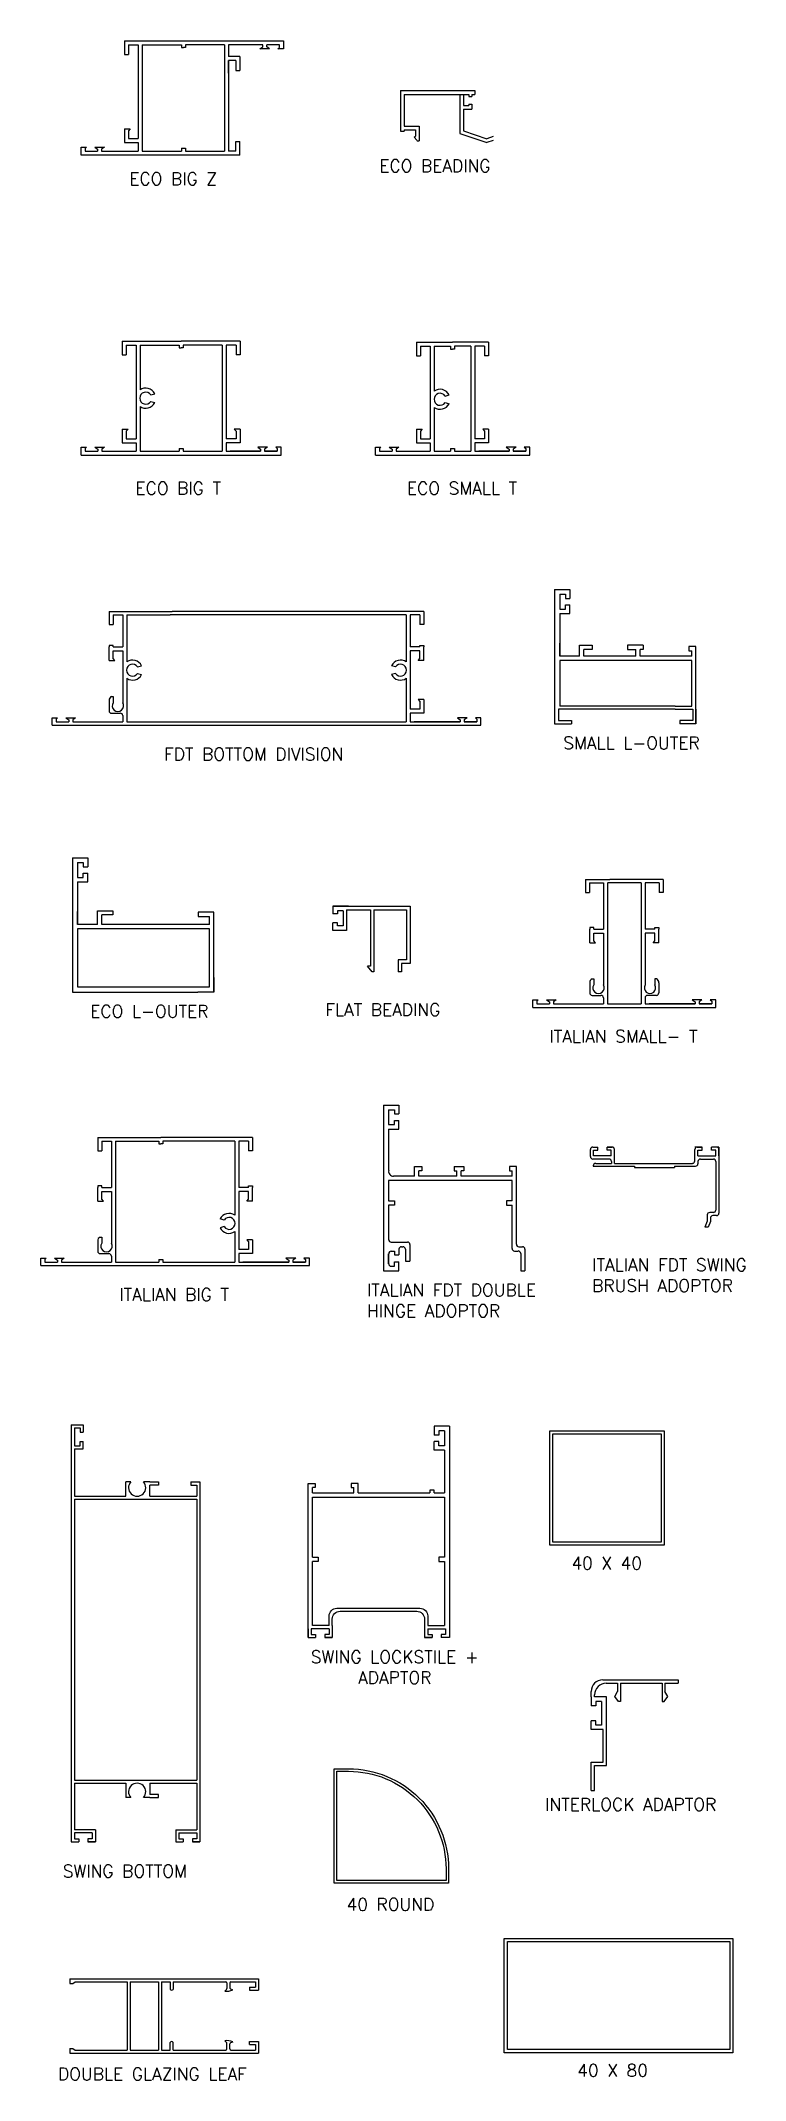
# Model space of a CAD drawing. Header units: millimetres. Extents: x -27371 to -844, y 11365 to 35579.
# Drawn here: x -1091 to -844, y 13920 to 14634 of the extents above; entities that cross this region are included whole.
import ezdxf

# ---------------------------------------------------------------- set-up
doc = ezdxf.new("R2010")
doc.units = ezdxf.units.MM
doc.styles.add('Annotative', font='romans.shx')

msp = doc.modelspace()

# ---------------------------------------------------------------- texts
at = {"attachment_point": 1, "style": 'Annotative'}
for s, insert, char_height, width in [('ECO BEADING', (-972.33, 14592.72), 4.3687, 50.1369), ('ECO BIG Z', (-1059.81, 14588.19), 4.369, 50.1369), ('ECO BIG T', (-1057.66, 14479.87), 4.369, 50.1369), ('ECO SMALL T', (-962.66, 14479.87), 4.3687, 50.1369), ('FDT BOTTOM DIVISION', (-1047.64, 14386.8), 4.3687, 75.8459), ('\\pxqc;SMALL L-OUTER', (-921.98, 14390.7), 4.3687, 75.8459), ('\\pxqc;ECO L-OUTER', (-1090.72, 14296.77), 4.3687, 75.8459), ('\\pxqc;FLAT BEADING', (-1009, 14297.34), 4.3687, 75.8459), ('ITALIAN SMALL- T', (-912.79, 14288.02), 4.3687, 72.623), ('ITALIAN FDT SWING BRUSH ADOPTOR', (-897.81, 14208.03), 4.3687, 75.8459), ('ITALIAN BIG T', (-1063.3, 14197.61), 4.3687, 50.1369), ('ITALIAN FDT DOUBLE HINGE ADOPTOR', (-976.63, 14199.21), 4.3687, 75.8459), ('\\pxqc;40 X 40', (-936.43, 14103.6), 4.3687, 87.4119), ('\\pxqc;SWING LOCKSTILE + ADAPTOR', (-1004.82, 14070.8), 4.3687, 75.8459), ('\\pxqc;INTERLOCK ADAPTOR', (-928.03, 14019.13), 4.3687, 87.4119), ('SWING BOTTOM', (-1083.09, 13995.79), 4.3687, 87.4119), ('\\pxqc;40 ROUND', (-1012.13, 13984.15), 4.3687, 87.4119), ('DOUBLE GLAZING LEAF', (-1084.78, 13924.78), 4.3687, 80.0299), ('\\pxqc;40 X 80', (-934.37, 13926.05), 4.3687, 87.4119)]:
    msp.add_mtext(s, dxfattribs=dict(at, insert=insert, char_height=char_height, width=width))

# ---------------------------------------------------------------- linework, layer by layer
for p, q in [((-1061.5, 14634.31), (-1005.9, 14634.31)), ((-1061.5, 14634.31), (-1061.5, 14629.51)), ((-1061.5, 14629.51), (-1060.1, 14629.51)), ((-1060.1, 14632.91), (-1056.7, 14632.91)), ((-1060.1, 14632.91), (-1060.1, 14629.51)), ((-1056.7, 14632.91), (-1056.7, 14600.11)), ((-1055.3, 14632.91), (-1041.6, 14632.91)), ((-1055.3, 14632.91), (-1055.3, 14611)), ((-1041.6, 14632.91), (-1041.6, 14631.91)), ((-1041.6, 14631.91), (-1040.9, 14631.91)), ((-1040.2, 14631.91), (-1040.9, 14631.91)), ((-1040.2, 14631.91), (-1040.9, 14631.91)), ((-1040.2, 14632.91), (-1040.2, 14631.91)), ((-1026.5, 14632.91), (-1040.2, 14632.91)), ((-1040.2, 14632.91), (-1040.2, 14631.91)), ((-1026.5, 14632.91), (-1026.5, 14595.71)), ((-1025.1, 14632.91), (-1025.1, 14628.76)), ((-1013.1, 14632.91), (-1025.1, 14632.91)), ((-1021.1, 14628.76), (-1025.1, 14628.76)), ((-1021.1, 14628.76), (-1021.1, 14623.96)), ((-1014.1, 14631.51), (-1013.1, 14632.21)), ((-1010.7, 14631.51), (-1014.1, 14631.51)), ((-1013.1, 14632.21), (-1013.1, 14632.91)), ((-1007.3, 14632.91), (-1011.7, 14632.91)), ((-1011.7, 14632.21), (-1011.7, 14632.91)), ((-1010.7, 14631.51), (-1011.7, 14632.21)), ((-1007.8, 14631.51), (-1007.3, 14631.95)), ((-1005.9, 14631.51), (-1007.8, 14631.51)), ((-1006.6, 14631.51), (-1007.8, 14631.51)), ((-1007.3, 14631.95), (-1007.3, 14632.91)), ((-1005.9, 14634.31), (-1005.9, 14631.51)), ((-1025.1, 14627.36), (-1025.1, 14600.11)), ((-1025.1, 14622.96), (-1025.1, 14627.36)), ((-1022.5, 14627.36), (-1025.1, 14627.36)), ((-1022.5, 14627.36), (-1022.5, 14623.96)), ((-1022.5, 14623.96), (-1021.1, 14623.96)), ((-964.89, 14616.86), (-938.89, 14616.86)), ((-964.89, 14616.86), (-964.89, 14602.66)), ((-963.59, 14615.56), (-940.99, 14615.56)), ((-963.59, 14615.56), (-963.59, 14604.46)), ((-944.09, 14615.56), (-944.09, 14601.86)), ((-942.79, 14615.56), (-942.79, 14611.66)), ((-940.99, 14615.56), (-940.99, 14614.86)), ((-940.99, 14614.86), (-939.89, 14614.86)), ((-939.89, 14615.56), (-938.89, 14615.56)), ((-939.89, 14615.56), (-939.89, 14614.86)), ((-938.89, 14616.86), (-938.89, 14615.56)), ((-1055.3, 14611), (-1055.3, 14595.71)), ((-1026.5, 14611), (-1026.5, 14595.71)), ((-942.79, 14611.66), (-940.99, 14611.66)), ((-942.79, 14610.36), (-939.89, 14610.36)), ((-942.79, 14610.36), (-942.79, 14602.79)), ((-940.99, 14612.16), (-939.89, 14612.16)), ((-940.99, 14612.16), (-940.99, 14611.66)), ((-939.89, 14612.16), (-939.89, 14610.36)), ((-1061.5, 14603.51), (-1061.5, 14598.71)), ((-1061.5, 14603.51), (-1059.5, 14603.51)), ((-1059.5, 14603.51), (-1060.1, 14602.79)), ((-1060.1, 14602.79), (-1060.1, 14600.11)), ((-1060.1, 14600.11), (-1056.7, 14600.11)), ((-1025.1, 14600.11), (-1025.1, 14595.71)), ((-964.89, 14602.66), (-963.59, 14602.66)), ((-963.59, 14604.46), (-958.39, 14604.46)), ((-963.59, 14603.16), (-959.69, 14603.16)), ((-963.59, 14603.16), (-963.59, 14602.66)), ((-960.09, 14600.56), (-959.69, 14600.88)), ((-960.09, 14600.56), (-959.23, 14599.5)), ((-959.69, 14603.16), (-959.69, 14600.88)), ((-958.73, 14599.26), (-958.39, 14599.26)), ((-958.39, 14604.46), (-958.39, 14599.26)), ((-944.09, 14601.86), (-934.69, 14598.66)), ((-942.79, 14602.79), (-934.69, 14600.03)), ((-932.44, 14600.8), (-934.69, 14600.03)), ((-932.44, 14599.42), (-934.69, 14598.66)), ((-1076.7, 14594.31), (-1076.7, 14597.11)), ((-1076.7, 14597.11), (-1074.8, 14597.11)), ((-1021.1, 14594.31), (-1076.7, 14594.31)), ((-1076, 14597.11), (-1074.8, 14597.11)), ((-1074.8, 14597.11), (-1075.3, 14596.66)), ((-1075.3, 14596.66), (-1075.3, 14595.71)), ((-1075.3, 14595.71), (-1070.9, 14595.71)), ((-1071.9, 14597.11), (-1068.5, 14597.11)), ((-1071.9, 14597.11), (-1070.9, 14596.41)), ((-1070.9, 14596.41), (-1070.9, 14595.71)), ((-1068.5, 14597.11), (-1069.5, 14596.41)), ((-1069.5, 14596.41), (-1069.5, 14595.71)), ((-1069.5, 14595.71), (-1056.7, 14595.71)), ((-1061.5, 14598.71), (-1056.7, 14598.71)), ((-1056.7, 14598.71), (-1056.7, 14595.71)), ((-1055.3, 14595.71), (-1041.6, 14595.71)), ((-1041.6, 14596.71), (-1040.2, 14596.71)), ((-1041.6, 14596.71), (-1041.6, 14595.71)), ((-1040.2, 14596.71), (-1040.2, 14595.71)), ((-1040.2, 14595.71), (-1026.5, 14595.71)), ((-1022.5, 14595.71), (-1025.1, 14595.71)), ((-1022.5, 14595.71), (-1022.5, 14599.11)), ((-1022.5, 14599.11), (-1021.1, 14599.11)), ((-1021.1, 14594.31), (-1021.1, 14599.11)), ((-1062.26, 14529.21), (-1041.66, 14529.21)), ((-1062.26, 14529.21), (-1062.26, 14524.41)), ((-1021.06, 14529.21), (-1041.66, 14529.21)), ((-1021.06, 14529.21), (-1021.06, 14524.41)), ((-959.26, 14528.81), (-946.66, 14528.81)), ((-959.26, 14528.81), (-959.26, 14524.01)), ((-934.06, 14528.81), (-946.66, 14528.81)), ((-934.06, 14528.81), (-934.06, 14524.01)), ((-1062.26, 14524.41), (-1060.86, 14524.41)), ((-1060.86, 14527.81), (-1057.46, 14527.81)), ((-1060.86, 14527.81), (-1060.86, 14524.41)), ((-1057.46, 14527.81), (-1057.46, 14495.01)), ((-1056.06, 14527.81), (-1042.36, 14527.81)), ((-1056.06, 14527.81), (-1056.06, 14512.09)), ((-1042.36, 14527.81), (-1042.36, 14526.81)), ((-1042.36, 14526.81), (-1041.66, 14526.81)), ((-1040.96, 14526.81), (-1041.66, 14526.81)), ((-1040.96, 14526.81), (-1041.66, 14526.81)), ((-1040.96, 14527.81), (-1040.96, 14526.81)), ((-1027.26, 14527.81), (-1040.96, 14527.81)), ((-1040.96, 14527.81), (-1040.96, 14526.81)), ((-1027.26, 14527.81), (-1027.26, 14490.61)), ((-1022.46, 14527.81), (-1025.86, 14527.81)), ((-1025.86, 14527.81), (-1025.86, 14495.01)), ((-1022.46, 14527.81), (-1022.46, 14524.41)), ((-1021.06, 14524.41), (-1022.46, 14524.41)), ((-959.26, 14524.01), (-957.86, 14524.01)), ((-957.86, 14527.41), (-954.46, 14527.41)), ((-957.86, 14527.41), (-957.86, 14524.01)), ((-954.46, 14527.41), (-954.46, 14495.01)), ((-953.06, 14527.41), (-947.36, 14527.41)), ((-953.06, 14527.41), (-953.06, 14511.69)), ((-947.36, 14527.41), (-947.36, 14526.41)), ((-947.36, 14526.41), (-946.66, 14526.41)), ((-945.96, 14526.41), (-946.66, 14526.41)), ((-945.96, 14526.41), (-946.66, 14526.41)), ((-945.96, 14527.41), (-945.96, 14526.41)), ((-940.26, 14527.41), (-945.96, 14527.41)), ((-945.96, 14527.41), (-945.96, 14526.41)), ((-940.26, 14527.41), (-940.26, 14490.61)), ((-935.46, 14527.41), (-938.86, 14527.41)), ((-938.86, 14527.41), (-938.86, 14495.01)), ((-935.46, 14527.41), (-935.46, 14524.01)), ((-934.06, 14524.01), (-935.46, 14524.01)), ((-1052.29, 14510.36), (-1050.91, 14510.75)), ((-1052.29, 14508.07), (-1050.91, 14507.68)), ((-949.29, 14509.96), (-947.91, 14510.35)), ((-949.29, 14507.67), (-947.91, 14507.28)), ((-1056.06, 14506.34), (-1056.06, 14505.91)), ((-1056.06, 14505.91), (-1056.06, 14490.61)), ((-1027.26, 14505.91), (-1027.26, 14490.61)), ((-953.06, 14505.94), (-953.06, 14505.51)), ((-953.06, 14505.51), (-953.06, 14490.61)), ((-940.26, 14505.51), (-940.26, 14490.61)), ((-1062.26, 14498.41), (-1062.26, 14493.61)), ((-1062.26, 14498.41), (-1060.26, 14498.41)), ((-1062.26, 14493.61), (-1057.46, 14493.61)), ((-1060.26, 14498.41), (-1060.86, 14497.69)), ((-1060.86, 14497.69), (-1060.86, 14495.01)), ((-1060.86, 14495.01), (-1057.46, 14495.01)), ((-1057.46, 14493.61), (-1057.46, 14490.61)), ((-1022.46, 14495.01), (-1025.86, 14495.01)), ((-1021.06, 14493.61), (-1025.86, 14493.61)), ((-1025.86, 14493.61), (-1025.86, 14490.61)), ((-1021.06, 14498.41), (-1023.06, 14498.41)), ((-1023.06, 14498.41), (-1022.46, 14497.69)), ((-1022.46, 14497.69), (-1022.46, 14495.01)), ((-1021.06, 14498.41), (-1021.06, 14493.61)), ((-959.26, 14498.41), (-959.26, 14493.61)), ((-959.26, 14498.41), (-957.26, 14498.41)), ((-959.26, 14493.61), (-954.46, 14493.61)), ((-957.26, 14498.41), (-957.86, 14497.69)), ((-957.86, 14497.69), (-957.86, 14495.01)), ((-957.86, 14495.01), (-954.46, 14495.01)), ((-954.46, 14493.61), (-954.46, 14490.61)), ((-935.46, 14495.01), (-938.86, 14495.01)), ((-934.06, 14493.61), (-938.86, 14493.61)), ((-938.86, 14493.61), (-938.86, 14490.61)), ((-934.06, 14498.41), (-936.06, 14498.41)), ((-936.06, 14498.41), (-935.46, 14497.69)), ((-935.46, 14497.69), (-935.46, 14495.01)), ((-934.06, 14498.41), (-934.06, 14493.61)), ((-1076.66, 14489.21), (-1076.66, 14492.01)), ((-1076.66, 14492.01), (-1074.76, 14492.01)), ((-1076.66, 14489.21), (-1006.66, 14489.21)), ((-1075.96, 14492.01), (-1074.76, 14492.01)), ((-1074.76, 14492.01), (-1075.26, 14491.57)), ((-1075.26, 14491.57), (-1075.26, 14490.61)), ((-1075.26, 14490.61), (-1070.86, 14490.61)), ((-1071.86, 14492.01), (-1068.46, 14492.01)), ((-1071.86, 14492.01), (-1070.86, 14491.31)), ((-1070.86, 14491.31), (-1070.86, 14490.61)), ((-1068.46, 14492.01), (-1069.46, 14491.31)), ((-1069.46, 14491.31), (-1069.46, 14490.61)), ((-1069.46, 14490.61), (-1057.46, 14490.61)), ((-1056.06, 14490.61), (-1042.36, 14490.61)), ((-1042.36, 14491.61), (-1040.96, 14491.61)), ((-1042.36, 14491.61), (-1042.36, 14490.61)), ((-1040.96, 14491.61), (-1040.96, 14490.61)), ((-1040.96, 14490.61), (-1027.26, 14490.61)), ((-1025.86, 14490.61), (-1013.86, 14490.61)), ((-1013.86, 14490.61), (-1024.46, 14490.61)), ((-1011.46, 14492.01), (-1014.86, 14492.01)), ((-1014.86, 14492.01), (-1013.86, 14491.31)), ((-1013.86, 14491.31), (-1013.86, 14490.61)), ((-1011.46, 14492.01), (-1012.46, 14491.31)), ((-1012.46, 14491.31), (-1012.46, 14490.61)), ((-1012.46, 14490.61), (-1008.06, 14490.61)), ((-1008.06, 14490.61), (-1012.46, 14490.61)), ((-1006.66, 14492.01), (-1008.56, 14492.01)), ((-1007.36, 14492.01), (-1008.56, 14492.01)), ((-1008.56, 14492.01), (-1008.06, 14491.57)), ((-1008.06, 14491.57), (-1008.06, 14490.61)), ((-1006.66, 14489.21), (-1006.66, 14492.01)), ((-973.66, 14489.21), (-973.66, 14492.01)), ((-973.66, 14492.01), (-971.76, 14492.01)), ((-973.66, 14489.21), (-919.66, 14489.21)), ((-972.96, 14492.01), (-971.76, 14492.01)), ((-971.76, 14492.01), (-972.26, 14491.57)), ((-972.26, 14491.57), (-972.26, 14490.61)), ((-972.26, 14490.61), (-967.86, 14490.61)), ((-968.86, 14492.01), (-965.46, 14492.01)), ((-968.86, 14492.01), (-967.86, 14491.31)), ((-967.86, 14491.31), (-967.86, 14490.61)), ((-965.46, 14492.01), (-966.46, 14491.31)), ((-966.46, 14491.31), (-966.46, 14490.61)), ((-966.46, 14490.61), (-954.46, 14490.61)), ((-953.06, 14490.61), (-947.36, 14490.61)), ((-947.36, 14491.61), (-945.96, 14491.61)), ((-947.36, 14491.61), (-947.36, 14490.61)), ((-945.96, 14491.61), (-945.96, 14490.61)), ((-945.96, 14490.61), (-940.26, 14490.61)), ((-938.86, 14490.61), (-926.86, 14490.61)), ((-926.86, 14490.61), (-937.46, 14490.61)), ((-924.46, 14492.01), (-927.86, 14492.01)), ((-927.86, 14492.01), (-926.86, 14491.31)), ((-926.86, 14491.31), (-926.86, 14490.61)), ((-924.46, 14492.01), (-925.46, 14491.31)), ((-925.46, 14491.31), (-925.46, 14490.61)), ((-925.46, 14490.61), (-921.06, 14490.61)), ((-921.06, 14490.61), (-925.46, 14490.61)), ((-919.66, 14492.01), (-921.56, 14492.01)), ((-920.36, 14492.01), (-921.56, 14492.01)), ((-921.56, 14492.01), (-921.06, 14491.57)), ((-921.06, 14491.57), (-921.06, 14490.61)), ((-919.66, 14489.21), (-919.66, 14492.01)), ((-910.99, 14442.23), (-910.99, 14395.23)), ((-910.99, 14442.23), (-905.59, 14442.23)), ((-905.59, 14442.23), (-905.59, 14439.13)), ((-909.19, 14440.63), (-909.19, 14435.39)), ((-909.19, 14440.63), (-907.19, 14440.63)), ((-909.19, 14440.63), (-909.19, 14435.39)), ((-909.19, 14435.39), (-907.19, 14435.39)), ((-907.19, 14440.63), (-907.19, 14439.13)), ((-907.19, 14439.13), (-905.59, 14439.13)), ((-907.19, 14436.89), (-905.59, 14436.89)), ((-907.19, 14435.39), (-907.19, 14436.89)), ((-905.59, 14433.79), (-905.59, 14436.89)), ((-1066.89, 14434.53), (-1044.79, 14434.53)), ((-1066.89, 14434.53), (-1066.89, 14429.93)), ((-1066.89, 14429.93), (-1065.49, 14429.93)), ((-1065.49, 14433.33), (-1062.09, 14433.33)), ((-1065.49, 14433.33), (-1065.49, 14429.93)), ((-1062.09, 14433.33), (-1062.09, 14422.13)), ((-1060.69, 14433.33), (-1045.49, 14433.33)), ((-1060.69, 14433.33), (-1060.69, 14416.88)), ((-962.89, 14433.33), (-1045.49, 14433.33)), ((-956.69, 14434.53), (-1044.79, 14434.53)), ((-962.89, 14433.33), (-962.89, 14416.88)), ((-958.09, 14433.33), (-961.49, 14433.33)), ((-961.49, 14433.33), (-961.49, 14422.13)), ((-958.09, 14433.33), (-958.09, 14429.93)), ((-956.69, 14429.93), (-958.09, 14429.93)), ((-956.69, 14434.53), (-956.69, 14429.93)), ((-909.19, 14433.79), (-909.19, 14418.87)), ((-909.19, 14433.79), (-905.59, 14433.79)), ((-1065.49, 14422.63), (-1066.89, 14422.63)), ((-1066.89, 14422.63), (-1066.89, 14422.13)), ((-1066.89, 14417.33), (-1066.89, 14422.13)), ((-1065.49, 14422.13), (-1065.49, 14422.63)), ((-1065.49, 14422.13), (-1062.09, 14422.13)), ((-958.09, 14422.13), (-961.49, 14422.13)), ((-958.09, 14422.13), (-958.09, 14422.63)), ((-958.09, 14422.63), (-956.69, 14422.63)), ((-956.69, 14422.63), (-956.69, 14422.13)), ((-956.69, 14417.33), (-956.69, 14422.13)), ((-909.19, 14418.87), (-909.19, 14423.43)), ((-909.19, 14421.93), (-909.19, 14418.87)), ((-902.24, 14422.73), (-897.78, 14422.73)), ((-902.24, 14421.23), (-902.24, 14422.73)), ((-902.24, 14418.87), (-902.24, 14421.23)), ((-900.74, 14418.87), (-900.74, 14421.23)), ((-897.78, 14421.23), (-900.74, 14421.23)), ((-897.78, 14422.73), (-897.78, 14421.23)), ((-880.01, 14422.73), (-885.48, 14422.73)), ((-885.48, 14422.73), (-885.48, 14421.23)), ((-885.48, 14421.23), (-882.51, 14421.23)), ((-882.51, 14418.87), (-882.51, 14421.23)), ((-881.01, 14418.87), (-881.01, 14421.23)), ((-880.01, 14421.23), (-881.01, 14421.23)), ((-880.01, 14422.73), (-880.01, 14421.23)), ((-861.49, 14422.23), (-863.95, 14422.23)), ((-863.95, 14422.23), (-863.95, 14420.73)), ((-861.49, 14395.23), (-861.49, 14422.23)), ((-861.49, 14420.73), (-861.49, 14422.23)), ((-861.49, 14418.87), (-861.49, 14421.34)), ((-1066.89, 14417.33), (-1064.89, 14417.33)), ((-1065.49, 14420.73), (-1062.09, 14420.73)), ((-1065.49, 14418.05), (-1065.49, 14420.73)), ((-1064.89, 14417.33), (-1065.49, 14418.05)), ((-1062.09, 14420.73), (-1062.09, 14402.6)), ((-1056.93, 14415.15), (-1055.54, 14415.54)), ((-966.65, 14415.15), (-968.03, 14415.54)), ((-961.49, 14420.73), (-961.49, 14400.33)), ((-958.09, 14420.73), (-961.49, 14420.73)), ((-958.69, 14417.33), (-958.09, 14418.05)), ((-956.69, 14417.33), (-958.69, 14417.33)), ((-958.09, 14418.05), (-958.09, 14420.73)), ((-902.24, 14418.87), (-909.19, 14418.87)), ((-905.59, 14418.87), (-909.19, 14418.87)), ((-909.19, 14417.37), (-909.19, 14401.43)), ((-862.99, 14417.37), (-909.19, 14417.37)), ((-882.51, 14418.87), (-900.74, 14418.87)), ((-882.51, 14418.87), (-898.6, 14418.87)), ((-862.99, 14418.87), (-881.01, 14418.87)), ((-863.95, 14420.73), (-862.99, 14420.73)), ((-862.99, 14418.87), (-862.99, 14420.73)), ((-862.99, 14418.87), (-862.99, 14420.73)), ((-862.99, 14401.43), (-862.99, 14417.37)), ((-1060.69, 14411.14), (-1060.69, 14395.93)), ((-1060.69, 14411.14), (-1060.69, 14410.7)), ((-1060.69, 14406.66), (-1060.69, 14395.93)), ((-1056.93, 14412.87), (-1055.54, 14412.47)), ((-966.65, 14412.87), (-968.03, 14412.47)), ((-962.89, 14411.14), (-962.89, 14410.7)), ((-962.89, 14411.14), (-962.89, 14395.93)), ((-962.89, 14411.14), (-962.89, 14395.93)), ((-1066.89, 14403.37), (-1066.89, 14399.79)), ((-1066.03, 14404.73), (-1065.49, 14404.73)), ((-1065.49, 14404.73), (-1065.49, 14402.6)), ((-958.09, 14400.33), (-961.49, 14400.33)), ((-956.69, 14403.73), (-958.69, 14403.73)), ((-958.69, 14403.73), (-958.09, 14403.01)), ((-958.09, 14403.01), (-958.09, 14400.33)), ((-956.69, 14403.73), (-956.69, 14398.93)), ((-868.82, 14400.33), (-909.59, 14400.33)), ((-909.59, 14400.33), (-909.59, 14396.33)), ((-868.82, 14401.43), (-909.19, 14401.43)), ((-868.82, 14401.43), (-862.99, 14401.43)), ((-868.82, 14400.33), (-862.59, 14400.33)), ((-862.59, 14400.33), (-862.59, 14396.33)), ((-861.49, 14400.33), (-861.49, 14395.23)), ((-1086.79, 14394.73), (-1086.79, 14397.33)), ((-1086.79, 14397.33), (-1084.89, 14397.33)), ((-1086.79, 14394.73), (-936.79, 14394.73)), ((-1086.09, 14397.33), (-1084.89, 14397.33)), ((-1084.89, 14397.33), (-1085.39, 14396.89)), ((-1085.39, 14396.89), (-1085.39, 14395.93)), ((-1085.39, 14395.93), (-1080.99, 14395.93)), ((-1081.99, 14397.33), (-1078.59, 14397.33)), ((-1081.99, 14397.33), (-1080.99, 14396.63)), ((-1080.99, 14396.63), (-1080.99, 14395.93)), ((-1078.59, 14397.33), (-1079.59, 14396.63)), ((-1079.59, 14396.63), (-1079.59, 14395.93)), ((-1079.59, 14395.93), (-1062.09, 14395.93)), ((-1066.03, 14398.93), (-1062.95, 14398.93)), ((-1062.09, 14398.07), (-1062.09, 14395.93)), ((-1060.69, 14395.93), (-1045.49, 14395.93)), ((-1045.49, 14395.93), (-962.89, 14395.93)), ((-956.69, 14398.93), (-961.49, 14398.93)), ((-961.49, 14398.93), (-961.49, 14395.93)), ((-961.49, 14395.93), (-943.99, 14395.93)), ((-943.99, 14395.93), (-960.09, 14395.93)), ((-941.59, 14397.33), (-944.99, 14397.33)), ((-944.99, 14397.33), (-943.99, 14396.63)), ((-943.99, 14396.63), (-943.99, 14395.93)), ((-941.59, 14397.33), (-942.59, 14396.63)), ((-942.59, 14396.63), (-942.59, 14395.93)), ((-942.59, 14395.93), (-938.19, 14395.93)), ((-938.19, 14395.93), (-942.59, 14395.93)), ((-936.79, 14397.33), (-938.69, 14397.33)), ((-937.49, 14397.33), (-938.69, 14397.33)), ((-938.69, 14397.33), (-938.19, 14396.89)), ((-938.19, 14396.89), (-938.19, 14395.93)), ((-936.79, 14394.73), (-936.79, 14397.33)), ((-910.99, 14395.23), (-909.19, 14395.23)), ((-910.99, 14395.23), (-909.19, 14395.23)), ((-910.69, 14395.23), (-905.09, 14395.23)), ((-910.69, 14395.23), (-905.09, 14395.23)), ((-909.59, 14396.33), (-905.09, 14396.33)), ((-905.09, 14396.33), (-905.09, 14395.23)), ((-867.09, 14396.33), (-867.09, 14395.23)), ((-862.59, 14396.33), (-867.09, 14396.33)), ((-861.49, 14395.23), (-867.09, 14395.23)), ((-861.49, 14395.23), (-867.09, 14395.23)), ((-1079.73, 14348.3), (-1079.73, 14301.3)), ((-1079.73, 14348.3), (-1074.33, 14348.3)), ((-1077.93, 14346.7), (-1077.93, 14341.47)), ((-1077.93, 14346.7), (-1075.93, 14346.7)), ((-1077.93, 14346.7), (-1077.93, 14341.47)), ((-1075.93, 14346.7), (-1075.93, 14345.2)), ((-1075.93, 14345.2), (-1074.33, 14345.2)), ((-1075.93, 14342.97), (-1074.33, 14342.97)), ((-1075.93, 14341.47), (-1075.93, 14342.97)), ((-1074.33, 14348.3), (-1074.33, 14345.2)), ((-1074.33, 14339.87), (-1074.33, 14342.97)), ((-1077.93, 14341.47), (-1075.93, 14341.47)), ((-1077.93, 14339.87), (-1077.93, 14324.94)), ((-1077.93, 14339.87), (-1074.33, 14339.87)), ((-900.18, 14340.76), (-891.58, 14340.76)), ((-900.18, 14340.76), (-900.18, 14336.16)), ((-900.18, 14336.16), (-898.78, 14336.16)), ((-898.78, 14339.56), (-893.88, 14339.56)), ((-898.78, 14339.56), (-898.78, 14336.16)), ((-893.88, 14339.56), (-893.88, 14323.36)), ((-892.48, 14339.56), (-892.28, 14339.56)), ((-892.48, 14339.56), (-892.48, 14297.16)), ((-880.68, 14339.56), (-892.28, 14339.56)), ((-872.98, 14340.76), (-891.58, 14340.76)), ((-880.68, 14339.56), (-880.68, 14297.16)), ((-874.38, 14339.56), (-879.28, 14339.56)), ((-879.28, 14339.56), (-879.28, 14323.36)), ((-874.38, 14339.56), (-874.38, 14336.16)), ((-872.98, 14336.16), (-874.38, 14336.16)), ((-872.98, 14340.76), (-872.98, 14336.16)), ((-1077.93, 14324.94), (-1077.93, 14329.5)), ((-1077.93, 14328), (-1077.93, 14324.94)), ((-1070.98, 14329.8), (-1065.52, 14329.8)), ((-1070.98, 14328.3), (-1070.98, 14329.8)), ((-1070.98, 14324.94), (-1070.98, 14328.3)), ((-1069.48, 14324.94), (-1069.48, 14328.3)), ((-1065.52, 14328.3), (-1069.48, 14328.3)), ((-1065.52, 14329.8), (-1065.52, 14328.3)), ((-1030.23, 14329.3), (-1035.69, 14329.3)), ((-1035.69, 14329.3), (-1035.69, 14327.8)), ((-1030.23, 14301.3), (-1030.23, 14329.3)), ((-1030.23, 14327.8), (-1030.23, 14329.3)), ((-1030.23, 14324.94), (-1030.23, 14328.41)), ((-988.55, 14331.34), (-961.55, 14331.34)), ((-983.15, 14331.34), (-988.55, 14331.34)), ((-988.55, 14331.34), (-988.55, 14328.74)), ((-986.95, 14328.74), (-988.55, 14328.74)), ((-984.95, 14329.74), (-986.95, 14329.74)), ((-986.95, 14329.74), (-986.95, 14328.74)), ((-984.95, 14329.74), (-984.95, 14324.5)), ((-984.95, 14329.74), (-984.95, 14324.5)), ((-983.75, 14330.14), (-975.45, 14330.14)), ((-983.75, 14330.14), (-983.75, 14322.9)), ((-975.45, 14330.14), (-975.45, 14310.34)), ((-974.25, 14330.14), (-962.75, 14330.14)), ((-974.25, 14330.14), (-974.25, 14308.34)), ((-962.75, 14330.14), (-962.75, 14312.54)), ((-961.55, 14331.34), (-961.55, 14311.34)), ((-1070.98, 14324.94), (-1077.93, 14324.94)), ((-1074.33, 14324.94), (-1077.93, 14324.94)), ((-1077.93, 14323.44), (-1077.93, 14303.1)), ((-1031.73, 14323.44), (-1077.93, 14323.44)), ((-1031.73, 14324.94), (-1069.48, 14324.94)), ((-1051.25, 14324.94), (-1069.48, 14324.94)), ((-1051.25, 14324.94), (-1067.34, 14324.94)), ((-1035.69, 14327.8), (-1031.73, 14327.8)), ((-1031.73, 14324.94), (-1031.73, 14327.8)), ((-1031.73, 14324.94), (-1031.73, 14327.8)), ((-1031.73, 14303.1), (-1031.73, 14323.44)), ((-986.95, 14325.5), (-988.55, 14325.5)), ((-988.55, 14322.9), (-988.55, 14325.5)), ((-983.75, 14322.9), (-988.55, 14322.9)), ((-986.95, 14324.5), (-986.95, 14325.5)), ((-984.95, 14324.5), (-986.95, 14324.5)), ((-897.28, 14323.86), (-898.68, 14323.86)), ((-898.68, 14323.86), (-898.68, 14323.36)), ((-898.68, 14318.56), (-898.68, 14323.36)), ((-897.28, 14323.36), (-897.28, 14323.86)), ((-897.28, 14323.36), (-893.88, 14323.36)), ((-897.28, 14321.96), (-893.88, 14321.96)), ((-897.28, 14319.28), (-897.28, 14321.96)), ((-893.88, 14321.96), (-893.88, 14303.83)), ((-875.88, 14323.36), (-879.28, 14323.36)), ((-879.28, 14321.96), (-879.28, 14303.83)), ((-875.88, 14321.96), (-879.28, 14321.96)), ((-875.88, 14323.36), (-875.88, 14323.86)), ((-875.88, 14323.86), (-874.48, 14323.86)), ((-875.88, 14319.28), (-875.88, 14321.96)), ((-874.48, 14323.86), (-874.48, 14323.36)), ((-874.48, 14318.56), (-874.48, 14323.36)), ((-898.68, 14318.56), (-896.68, 14318.56)), ((-896.68, 14318.56), (-897.28, 14319.28)), ((-876.48, 14318.56), (-875.88, 14319.28)), ((-874.48, 14318.56), (-876.48, 14318.56)), ((-975.45, 14310.34), (-976.45, 14310.34)), ((-974.85, 14308.34), (-976.45, 14310.34)), ((-974.25, 14308.34), (-974.85, 14308.34)), ((-962.75, 14312.54), (-965.75, 14312.54)), ((-965.75, 14312.54), (-965.75, 14308.34)), ((-964.55, 14308.34), (-965.75, 14308.34)), ((-961.55, 14311.34), (-964.55, 14311.34)), ((-964.55, 14311.34), (-964.55, 14308.34)), ((-892.48, 14312.45), (-892.48, 14297.16)), ((-880.68, 14307.89), (-880.68, 14297.16)), ((-880.68, 14307.45), (-880.68, 14297.16)), ((-1079.73, 14301.3), (-1077.93, 14301.3)), ((-1079.73, 14301.3), (-1077.93, 14301.3)), ((-1079.43, 14301.3), (-1073.83, 14301.3)), ((-1079.43, 14301.3), (-1035.83, 14301.3)), ((-1077.93, 14303.1), (-1031.73, 14303.1)), ((-1030.23, 14301.3), (-1035.83, 14301.3)), ((-1030.23, 14301.3), (-1035.83, 14301.3)), ((-1030.23, 14306.4), (-1030.23, 14301.3)), ((-898.68, 14304.6), (-898.68, 14301.02)), ((-897.82, 14305.96), (-897.28, 14305.96)), ((-897.82, 14300.16), (-894.74, 14300.16)), ((-897.28, 14305.96), (-897.28, 14303.83)), ((-875.34, 14300.16), (-878.42, 14300.16)), ((-875.88, 14305.96), (-875.88, 14303.83)), ((-875.34, 14305.96), (-875.88, 14305.96)), ((-874.48, 14304.6), (-874.48, 14301.02)), ((-918.58, 14295.96), (-918.58, 14298.56)), ((-918.58, 14298.56), (-916.68, 14298.56)), ((-918.58, 14295.96), (-854.58, 14295.96)), ((-917.88, 14298.56), (-916.68, 14298.56)), ((-916.68, 14298.56), (-917.18, 14298.12)), ((-917.18, 14298.12), (-917.18, 14297.16)), ((-917.18, 14297.16), (-912.78, 14297.16)), ((-913.78, 14298.56), (-910.38, 14298.56)), ((-913.78, 14298.56), (-912.78, 14297.86)), ((-912.78, 14297.86), (-912.78, 14297.16)), ((-910.38, 14298.56), (-911.38, 14297.86)), ((-911.38, 14297.86), (-911.38, 14297.16)), ((-911.38, 14297.16), (-893.88, 14297.16)), ((-893.88, 14299.3), (-893.88, 14297.16)), ((-892.48, 14297.16), (-890.88, 14297.16)), ((-890.88, 14297.16), (-880.68, 14297.16)), ((-879.28, 14299.3), (-879.28, 14297.16)), ((-879.28, 14297.16), (-861.78, 14297.16)), ((-861.78, 14297.16), (-877.88, 14297.16)), ((-859.38, 14298.56), (-862.78, 14298.56)), ((-862.78, 14298.56), (-861.78, 14297.86)), ((-861.78, 14297.86), (-861.78, 14297.16)), ((-859.38, 14298.56), (-860.38, 14297.86)), ((-860.38, 14297.86), (-860.38, 14297.16)), ((-860.38, 14297.16), (-855.98, 14297.16)), ((-855.98, 14297.16), (-860.38, 14297.16)), ((-854.58, 14298.56), (-856.48, 14298.56)), ((-855.28, 14298.56), (-856.48, 14298.56)), ((-856.48, 14298.56), (-855.98, 14298.12)), ((-855.98, 14298.12), (-855.98, 14297.16)), ((-854.58, 14295.96), (-854.58, 14298.56)), ((-970.84, 14261.74), (-970.84, 14203.74)), ((-970.84, 14261.74), (-965.44, 14261.74)), ((-969.04, 14260.14), (-969.04, 14254.9)), ((-969.04, 14260.14), (-967.04, 14260.14)), ((-969.04, 14260.14), (-969.04, 14254.9)), ((-967.04, 14260.14), (-967.04, 14258.64)), ((-967.04, 14258.64), (-965.44, 14258.64)), ((-965.44, 14261.74), (-965.44, 14258.64)), ((-1070.88, 14250.35), (-1048.78, 14250.35)), ((-1070.88, 14250.35), (-1070.88, 14245.75)), ((-1016.68, 14250.35), (-1048.78, 14250.35)), ((-1016.68, 14250.35), (-1016.68, 14245.75)), ((-969.04, 14254.9), (-967.04, 14254.9)), ((-969.04, 14253.3), (-969.04, 14238.8)), ((-969.04, 14253.3), (-965.44, 14253.3)), ((-967.04, 14256.4), (-965.44, 14256.4)), ((-967.04, 14254.9), (-967.04, 14256.4)), ((-965.44, 14253.3), (-965.44, 14256.4)), ((-1070.88, 14245.75), (-1069.48, 14245.75)), ((-1069.48, 14249.15), (-1066.08, 14249.15)), ((-1069.48, 14249.15), (-1069.48, 14245.75)), ((-1066.08, 14249.15), (-1066.08, 14232.95)), ((-1064.68, 14249.15), (-1049.48, 14249.15)), ((-1064.68, 14249.15), (-1064.68, 14206.75)), ((-1049.48, 14249.15), (-1049.48, 14248.15)), ((-1049.48, 14248.15), (-1048.78, 14248.15)), ((-1048.08, 14248.15), (-1048.78, 14248.15)), ((-1048.08, 14248.15), (-1048.78, 14248.15)), ((-1048.08, 14249.15), (-1048.08, 14248.15)), ((-1022.88, 14249.15), (-1048.08, 14249.15)), ((-1048.08, 14249.15), (-1048.08, 14248.15)), ((-1022.88, 14249.15), (-1022.88, 14223.22)), ((-1018.08, 14249.15), (-1021.48, 14249.15)), ((-1021.48, 14249.15), (-1021.48, 14232.95)), ((-1018.08, 14249.15), (-1018.08, 14245.75)), ((-1016.68, 14245.75), (-1018.08, 14245.75)), ((-898.45, 14243.72), (-898.45, 14246.2)), ((-897.59, 14247.06), (-895.85, 14247.06)), ((-897.59, 14247.06), (-895.85, 14247.06)), ((-891.94, 14242.86), (-897.59, 14242.86)), ((-897.35, 14243.96), (-897.35, 14245.96)), ((-897.35, 14245.96), (-895.85, 14245.96)), ((-891.11, 14243.96), (-897.35, 14243.96)), ((-895.85, 14245.96), (-895.85, 14247.06)), ((-892.61, 14247.06), (-890.87, 14247.06)), ((-892.61, 14245.96), (-892.61, 14247.06)), ((-890.87, 14247.06), (-892.61, 14247.06)), ((-891.11, 14245.96), (-892.61, 14245.96)), ((-891.11, 14243.96), (-891.11, 14245.96)), ((-890.01, 14241.36), (-890.01, 14246.2)), ((-859.28, 14247.06), (-861.88, 14247.06)), ((-861.88, 14242.22), (-861.88, 14246.2)), ((-861.03, 14247.06), (-859.28, 14247.06)), ((-860.78, 14243.96), (-860.78, 14245.96)), ((-860.78, 14245.96), (-859.28, 14245.96)), ((-860.78, 14243.96), (-854.55, 14243.96)), ((-859.93, 14242.86), (-855.41, 14242.86)), ((-859.28, 14245.96), (-859.28, 14247.06)), ((-853.45, 14247.06), (-856.05, 14247.06)), ((-856.05, 14245.96), (-856.05, 14247.06)), ((-854.31, 14247.06), (-856.05, 14247.06)), ((-854.55, 14245.96), (-856.05, 14245.96)), ((-854.55, 14243.96), (-854.55, 14245.96)), ((-853.45, 14247.06), (-853.45, 14223.92)), ((-853.45, 14243.96), (-853.45, 14246.2)), ((-969.04, 14235.37), (-969.04, 14228.2)), ((-925.84, 14235.37), (-969.04, 14235.37)), ((-959.95, 14236.87), (-967.37, 14236.87)), ((-959.95, 14240.24), (-957.48, 14240.24)), ((-959.95, 14238.74), (-959.95, 14240.24)), ((-959.95, 14236.87), (-959.95, 14239.35)), ((-958.45, 14236.87), (-958.45, 14238.74)), ((-957.48, 14238.74), (-958.45, 14238.74)), ((-945.2, 14236.87), (-958.45, 14236.87)), ((-957.48, 14240.24), (-957.48, 14238.74)), ((-946.16, 14240.24), (-942.73, 14240.24)), ((-946.16, 14240.24), (-946.16, 14238.74)), ((-946.16, 14238.74), (-945.2, 14238.74)), ((-945.2, 14236.87), (-945.2, 14238.74)), ((-943.7, 14236.87), (-943.7, 14238.74)), ((-942.73, 14238.74), (-943.7, 14238.74)), ((-925.84, 14236.87), (-943.7, 14236.87)), ((-942.73, 14240.24), (-942.73, 14238.74)), ((-924.34, 14240.24), (-926.8, 14240.24)), ((-926.8, 14240.24), (-926.8, 14238.74)), ((-926.8, 14238.74), (-925.84, 14238.74)), ((-925.84, 14236.87), (-925.84, 14238.74)), ((-925.84, 14228.2), (-925.84, 14235.37)), ((-924.34, 14213.03), (-924.34, 14240.24)), ((-924.34, 14238.74), (-924.34, 14240.24)), ((-924.34, 14236.87), (-924.34, 14239.35)), ((-897.45, 14240.5), (-897.45, 14240.36)), ((-897.45, 14240.36), (-882.95, 14240.36)), ((-896.59, 14241.36), (-891.08, 14241.36)), ((-891.08, 14242), (-891.08, 14241.36)), ((-890.01, 14241.36), (-862.74, 14241.36)), ((-882.95, 14240.36), (-882.95, 14239.86)), ((-882.95, 14239.86), (-868.95, 14239.86)), ((-868.95, 14240.36), (-861.64, 14240.36)), ((-868.95, 14240.36), (-868.95, 14239.86)), ((-860.78, 14242), (-860.78, 14241.36)), ((-860.78, 14241.36), (-860.78, 14241.22)), ((-854.55, 14242), (-854.55, 14225.02)), ((-1069.48, 14233.45), (-1070.88, 14233.45)), ((-1070.88, 14233.45), (-1070.88, 14232.95)), ((-1070.88, 14228.15), (-1070.88, 14232.95)), ((-1070.88, 14228.15), (-1068.88, 14228.15)), ((-1069.48, 14232.95), (-1069.48, 14233.45)), ((-1069.48, 14232.95), (-1066.08, 14232.95)), ((-1069.48, 14231.55), (-1066.08, 14231.55)), ((-1069.48, 14228.87), (-1069.48, 14231.55)), ((-1068.88, 14228.15), (-1069.48, 14228.87)), ((-1066.08, 14231.55), (-1066.08, 14213.42)), ((-1018.08, 14232.95), (-1021.48, 14232.95)), ((-1021.48, 14231.55), (-1021.48, 14211.15)), ((-1018.08, 14231.55), (-1021.48, 14231.55)), ((-1018.68, 14228.15), (-1018.08, 14228.87)), ((-1016.68, 14228.15), (-1018.68, 14228.15)), ((-1018.08, 14232.95), (-1018.08, 14233.45)), ((-1018.08, 14233.45), (-1016.68, 14233.45)), ((-1018.08, 14228.87), (-1018.08, 14231.55)), ((-1016.68, 14233.45), (-1016.68, 14232.95)), ((-1016.68, 14228.15), (-1016.68, 14232.95)), ((-1064.68, 14222.04), (-1064.68, 14206.75)), ((-1026.65, 14221.49), (-1028.03, 14221.89)), ((-969.04, 14226.7), (-969.04, 14214.63)), ((-925.84, 14211.53), (-925.84, 14226.7)), ((-857.55, 14221.16), (-858.35, 14219.06)), ((-857.55, 14223.3), (-857.55, 14221.16)), ((-856.45, 14220.96), (-857.17, 14219.06)), ((-855.41, 14224.16), (-856.69, 14224.16)), ((-856.45, 14222.2), (-856.45, 14220.96)), ((-854.31, 14223.06), (-855.59, 14223.06)), ((-1070.88, 14214.19), (-1070.88, 14210.61)), ((-1070.02, 14215.55), (-1069.48, 14215.55)), ((-1069.48, 14215.55), (-1069.48, 14213.42)), ((-1026.65, 14219.21), (-1028.03, 14218.81)), ((-1022.88, 14217.48), (-1022.88, 14217.04)), ((-1022.88, 14217.48), (-1022.88, 14206.75)), ((-1022.88, 14217.04), (-1022.88, 14206.75)), ((-1016.68, 14214.55), (-1018.68, 14214.55)), ((-1018.68, 14214.55), (-1018.08, 14213.83)), ((-1018.08, 14213.83), (-1018.08, 14211.15)), ((-1016.68, 14214.55), (-1016.68, 14209.75)), ((-968.18, 14213.77), (-962.46, 14213.77)), ((-857.17, 14219.06), (-858.35, 14219.06)), ((-1090.78, 14205.55), (-1090.78, 14208.15)), ((-1090.78, 14208.15), (-1088.88, 14208.15)), ((-1090.08, 14208.15), (-1088.88, 14208.15)), ((-1088.88, 14208.15), (-1089.38, 14207.71)), ((-1089.38, 14207.71), (-1089.38, 14206.75)), ((-1089.38, 14206.75), (-1084.98, 14206.75)), ((-1085.98, 14208.15), (-1082.58, 14208.15)), ((-1085.98, 14208.15), (-1084.98, 14207.45)), ((-1084.98, 14207.45), (-1084.98, 14206.75)), ((-1082.58, 14208.15), (-1083.58, 14207.45)), ((-1083.58, 14207.45), (-1083.58, 14206.75)), ((-1083.58, 14206.75), (-1066.08, 14206.75)), ((-1070.02, 14209.75), (-1066.95, 14209.75)), ((-1066.08, 14208.89), (-1066.08, 14206.75)), ((-1064.68, 14206.75), (-1049.48, 14206.75)), ((-1049.48, 14207.75), (-1048.08, 14207.75)), ((-1049.48, 14207.75), (-1049.48, 14206.75)), ((-1048.08, 14207.75), (-1048.08, 14206.75)), ((-1048.08, 14206.75), (-1022.88, 14206.75)), ((-1018.08, 14211.15), (-1021.48, 14211.15)), ((-1016.68, 14209.75), (-1021.48, 14209.75)), ((-1021.48, 14209.75), (-1021.48, 14206.75)), ((-1021.48, 14206.75), (-1003.98, 14206.75)), ((-1003.98, 14206.75), (-1020.08, 14206.75)), ((-1001.58, 14208.15), (-1004.98, 14208.15)), ((-1004.98, 14208.15), (-1003.98, 14207.45)), ((-1003.98, 14207.45), (-1003.98, 14206.75)), ((-1001.58, 14208.15), (-1002.58, 14207.45)), ((-1002.58, 14207.45), (-1002.58, 14206.75)), ((-1002.58, 14206.75), (-998.18, 14206.75)), ((-998.18, 14206.75), (-1002.58, 14206.75)), ((-996.78, 14208.15), (-998.68, 14208.15)), ((-997.48, 14208.15), (-998.68, 14208.15)), ((-998.68, 14208.15), (-998.18, 14207.71)), ((-998.18, 14207.71), (-998.18, 14206.75)), ((-996.78, 14205.55), (-996.78, 14208.15)), ((-969.04, 14209.72), (-969.04, 14206.2)), ((-969.04, 14206.2), (-969.04, 14209.72)), ((-969.04, 14206.2), (-969.04, 14209.72)), ((-968.18, 14210.57), (-967.04, 14210.57)), ((-967.04, 14210.57), (-967.04, 14209.37)), ((-967.04, 14209.37), (-965.44, 14209.37)), ((-967.04, 14206.84), (-965.44, 14206.84)), ((-967.04, 14205.34), (-967.04, 14206.84)), ((-965.44, 14211.32), (-965.44, 14209.37)), ((-965.44, 14203.74), (-965.44, 14206.84)), ((-964.58, 14212.17), (-964.06, 14212.17)), ((-963.2, 14211.32), (-963.2, 14207.06)), ((-963.2, 14207.06), (-961.6, 14207.06)), ((-961.6, 14212.92), (-961.6, 14207.06)), ((-924.98, 14210.67), (-923.69, 14210.67)), ((-923.48, 14212.17), (-922.19, 14212.17)), ((-922.84, 14209.82), (-922.84, 14203.74)), ((-921.34, 14211.32), (-921.34, 14203.74)), ((-1090.78, 14205.55), (-996.78, 14205.55)), ((-970.84, 14203.74), (-965.44, 14203.74)), ((-970.84, 14203.74), (-965.44, 14203.74)), ((-968.18, 14205.34), (-967.04, 14205.34)), ((-922.84, 14203.74), (-921.34, 14203.74)), ((-1080.12, 14149.85), (-1075.92, 14149.85)), ((-1080.12, 14149.85), (-1080.12, 14003.85)), ((-1075.92, 14149.85), (-1075.92, 14147.25)), ((-1079.02, 14148.75), (-1077.02, 14148.75)), ((-1079.02, 14148.75), (-1079.02, 14142.52)), ((-1079.02, 14142.52), (-1077.02, 14142.52)), ((-1077.02, 14148.75), (-1077.02, 14147.25)), ((-1077.02, 14147.25), (-1075.92, 14147.25)), ((-1077.02, 14144.02), (-1075.92, 14144.02)), ((-1077.02, 14142.52), (-1077.02, 14144.02)), ((-1075.92, 14141.42), (-1075.92, 14144.02)), ((-947.73, 14149.34), (-953.13, 14149.34)), ((-953.13, 14149.34), (-953.13, 14146.24)), ((-951.53, 14146.24), (-953.13, 14146.24)), ((-951.53, 14144), (-953.13, 14144)), ((-953.13, 14140.9), (-953.13, 14144)), ((-949.53, 14147.74), (-951.53, 14147.74)), ((-951.53, 14147.74), (-951.53, 14146.24)), ((-951.53, 14142.5), (-951.53, 14144)), ((-949.53, 14142.5), (-951.53, 14142.5)), ((-949.53, 14147.74), (-949.53, 14142.5)), ((-949.53, 14147.74), (-949.53, 14142.5)), ((-947.73, 14149.34), (-947.73, 14075.34)), ((-1079.02, 14141.42), (-1079.02, 14124.85)), ((-1079.02, 14141.42), (-1075.92, 14141.42)), ((-949.53, 14140.9), (-953.13, 14140.9)), ((-949.53, 14140.9), (-949.53, 14125.97)), ((-1059.3, 14129.85), (-1061.05, 14129.85)), ((-1061.05, 14124.85), (-1061.05, 14129.85)), ((-1052.6, 14129.85), (-1054.84, 14129.85)), ((-1052.6, 14129.85), (-1049.6, 14129.85)), ((-1052.6, 14124.85), (-1052.6, 14128.75)), ((-1049.6, 14128.75), (-1052.6, 14128.75)), ((-1049.6, 14129.85), (-1049.6, 14128.75)), ((-1038.22, 14129.85), (-1035.12, 14129.85)), ((-1038.22, 14129.85), (-1038.22, 14128.75)), ((-1038.22, 14128.75), (-1036.22, 14128.75)), ((-1036.22, 14128.75), (-1036.22, 14124.85)), ((-1035.12, 14129.85), (-1035.12, 14003.85)), ((-997.23, 14075.34), (-997.23, 14129.34)), ((-997.23, 14129.34), (-994.77, 14129.34)), ((-997.23, 14127.84), (-997.23, 14129.34)), ((-997.23, 14125.97), (-997.23, 14128.45)), ((-994.77, 14129.34), (-994.77, 14127.84)), ((-979.73, 14129.34), (-982.19, 14129.34)), ((-982.19, 14129.34), (-982.19, 14127.84)), ((-979.73, 14127.84), (-979.73, 14129.34)), ((-1079.02, 14124.85), (-1061.05, 14124.85)), ((-1079.02, 14123.75), (-1036.22, 14123.75)), ((-1079.02, 14123.75), (-1079.02, 14025.45)), ((-1052.6, 14124.85), (-1036.22, 14124.85)), ((-1036.22, 14123.75), (-1036.22, 14025.45)), ((-995.73, 14125.97), (-995.73, 14127.84)), ((-994.77, 14127.84), (-995.73, 14127.84)), ((-995.73, 14125.97), (-981.23, 14125.97)), ((-995.73, 14103.53), (-995.73, 14124.47)), ((-995.73, 14124.47), (-949.53, 14124.47)), ((-982.19, 14127.84), (-981.23, 14127.84)), ((-981.23, 14125.97), (-981.23, 14127.84)), ((-979.73, 14125.97), (-979.73, 14127.84)), ((-979.73, 14125.97), (-960.12, 14125.97)), ((-979.73, 14125.97), (-954.63, 14125.97)), ((-953.13, 14125.97), (-949.53, 14125.97)), ((-949.53, 14124.47), (-949.53, 14103.53)), ((-995.73, 14079.54), (-995.73, 14102.03)), ((-949.53, 14102.03), (-949.53, 14079.54)), ((-997.23, 14078.44), (-997.23, 14075.34)), ((-989.89, 14078.44), (-996.13, 14078.44)), ((-996.13, 14078.44), (-996.13, 14076.44)), ((-989.89, 14079.54), (-995.73, 14079.54)), ((-989.89, 14078.44), (-989.89, 14076.44)), ((-988.79, 14079.54), (-988.79, 14075.34)), ((-956.47, 14079.54), (-956.47, 14075.34)), ((-955.37, 14079.54), (-949.53, 14079.54)), ((-955.37, 14078.44), (-955.37, 14076.44)), ((-955.37, 14078.44), (-949.13, 14078.44)), ((-949.13, 14078.44), (-949.13, 14076.44)), ((-997.23, 14075.34), (-994.63, 14075.34)), ((-997.23, 14075.34), (-994.63, 14075.34)), ((-996.13, 14076.44), (-994.63, 14076.44)), ((-994.63, 14076.44), (-994.63, 14075.34)), ((-991.39, 14076.44), (-991.39, 14075.34)), ((-989.89, 14076.44), (-991.39, 14076.44)), ((-991.39, 14075.34), (-988.79, 14075.34)), ((-988.79, 14075.34), (-991.39, 14075.34)), ((-953.87, 14075.34), (-956.47, 14075.34)), ((-956.47, 14075.34), (-953.87, 14075.34)), ((-955.37, 14076.44), (-953.87, 14076.44)), ((-953.87, 14076.44), (-953.87, 14075.34)), ((-950.63, 14076.44), (-950.63, 14075.34)), ((-949.13, 14076.44), (-950.63, 14076.44)), ((-948.03, 14075.34), (-950.63, 14075.34)), ((-948.03, 14075.34), (-950.63, 14075.34)), ((-947.73, 14075.34), (-949.53, 14075.34)), ((-947.73, 14075.34), (-949.53, 14075.34)), ((-894.08, 14060.58), (-867.77, 14060.58)), ((-892.88, 14059.38), (-888.91, 14059.38)), ((-888.91, 14059.38), (-888.91, 14056.51)), ((-887.91, 14059.38), (-873.34, 14059.38)), ((-887.91, 14059.38), (-887.91, 14056.51)), ((-873.34, 14059.38), (-873.34, 14056.51)), ((-872.34, 14059.38), (-867.77, 14059.38)), ((-872.34, 14059.38), (-872.34, 14056.51)), ((-867.77, 14060.58), (-867.77, 14059.38)), ((-898.17, 14054.58), (-898.17, 14056.48)), ((-898.17, 14054.58), (-898.17, 14051.48)), ((-896.57, 14051.48), (-898.17, 14051.48)), ((-896.97, 14054.58), (-896.97, 14055.28)), ((-892.77, 14054.58), (-896.97, 14054.58)), ((-894.57, 14052.98), (-896.57, 14052.98)), ((-896.57, 14052.98), (-896.57, 14051.48)), ((-894.57, 14052.98), (-894.57, 14044.74)), ((-894.57, 14052.98), (-894.57, 14044.74)), ((-892.77, 14030.58), (-892.77, 14054.58)), ((-889.88, 14054.76), (-888.91, 14056.51)), ((-888.65, 14053.01), (-889.88, 14054.76)), ((-887.91, 14053.01), (-888.65, 14053.01)), ((-887.91, 14056.51), (-887.91, 14053.01)), ((-873.34, 14056.51), (-873.34, 14053.01)), ((-873.34, 14053.01), (-872.6, 14053.01)), ((-872.6, 14053.01), (-871.37, 14054.76)), ((-871.37, 14054.76), (-872.34, 14056.51)), ((-896.57, 14046.24), (-898.17, 14046.24)), ((-898.17, 14043.14), (-898.17, 14046.24)), ((-893.97, 14043.14), (-898.17, 14043.14)), ((-896.57, 14044.74), (-896.57, 14046.24)), ((-894.57, 14044.74), (-896.57, 14044.74)), ((-893.97, 14031.78), (-893.97, 14043.14)), ((-898.17, 14021.78), (-898.17, 14031.78)), ((-898.17, 14031.78), (-893.97, 14031.78)), ((-896.97, 14021.78), (-896.97, 14030.58)), ((-896.97, 14030.58), (-892.77, 14030.58)), ((-1079.02, 14025.45), (-1036.22, 14025.45)), ((-1079.02, 14024.35), (-1061.05, 14024.35)), ((-1079.02, 14024.35), (-1079.02, 14008.05)), ((-1061.05, 14024.35), (-1061.05, 14019.35)), ((-1052.6, 14024.35), (-1036.22, 14024.35)), ((-1052.6, 14024.35), (-1052.6, 14020.45)), ((-1036.22, 14024.35), (-1036.22, 14008.05)), ((-898.17, 14021.78), (-896.97, 14021.78)), ((-1059.3, 14019.35), (-1061.05, 14019.35)), ((-1052.6, 14019.35), (-1054.84, 14019.35)), ((-1049.6, 14020.45), (-1052.6, 14020.45)), ((-1052.6, 14019.35), (-1049.6, 14019.35)), ((-1049.6, 14019.35), (-1049.6, 14020.45)), ((-1080.12, 14006.95), (-1080.12, 14003.85)), ((-1071.69, 14008.05), (-1079.02, 14008.05)), ((-1072.79, 14006.95), (-1079.02, 14006.95)), ((-1079.02, 14006.95), (-1079.02, 14004.95)), ((-1072.79, 14006.95), (-1072.79, 14004.95)), ((-1071.69, 14008.05), (-1071.69, 14003.85)), ((-1043.56, 14008.05), (-1043.56, 14003.85)), ((-1043.56, 14008.05), (-1036.22, 14008.05)), ((-1042.46, 14006.95), (-1042.46, 14004.95)), ((-1042.46, 14006.95), (-1036.22, 14006.95)), ((-1036.22, 14006.95), (-1036.22, 14004.95)), ((-1036.22, 14006.95), (-1036.22, 14004.95)), ((-1035.12, 14006.95), (-1035.12, 14003.85)), ((-1080.12, 14003.85), (-1077.52, 14003.85)), ((-1080.12, 14003.85), (-1077.52, 14003.85)), ((-1079.02, 14004.95), (-1077.52, 14004.95)), ((-1077.52, 14004.95), (-1077.52, 14003.85)), ((-1074.29, 14004.95), (-1074.29, 14003.85)), ((-1072.79, 14004.95), (-1074.29, 14004.95)), ((-1074.29, 14003.85), (-1071.69, 14003.85)), ((-1071.69, 14003.85), (-1074.29, 14003.85)), ((-1043.56, 14003.85), (-1040.96, 14003.85)), ((-1043.56, 14003.85), (-1040.96, 14003.85)), ((-1042.46, 14004.95), (-1040.96, 14004.95)), ((-1040.96, 14004.95), (-1040.96, 14003.85)), ((-1037.72, 14004.95), (-1037.72, 14003.85)), ((-1036.22, 14004.95), (-1037.72, 14004.95)), ((-1037.72, 14003.85), (-1035.12, 14003.85)), ((-1035.12, 14003.85), (-1037.72, 14003.85)), ((-1080.6, 13955.91), (-1014.6, 13955.91)), ((-1080.6, 13955.91), (-1080.6, 13954.31)), ((-1080.6, 13954.31), (-1079.55, 13954.31)), ((-1079.55, 13954.31), (-1078.8, 13954.86)), ((-1078.8, 13954.86), (-1060.6, 13954.86)), ((-1060.6, 13954.86), (-1060.6, 13930.96)), ((-1059.55, 13954.86), (-1049.55, 13954.86)), ((-1059.55, 13954.86), (-1059.55, 13930.96)), ((-1049.55, 13954.86), (-1049.55, 13930.96)), ((-1048.5, 13954.86), (-1045.5, 13954.86)), ((-1048.5, 13954.86), (-1048.5, 13930.96)), ((-1045.5, 13954.86), (-1045.5, 13952.21)), ((-1044.45, 13954.86), (-1026.02, 13954.86)), ((-1044.45, 13954.86), (-1044.45, 13952.2)), ((-1026.42, 13951.61), (-1025.77, 13952.22)), ((-1025.65, 13954.48), (-1025.65, 13952.5)), ((-1024.6, 13954.48), (-1024.6, 13952.68)), ((-1023.63, 13952.03), (-1024.36, 13952.33)), ((-1024.22, 13954.86), (-1015.65, 13954.86)), ((-1017.75, 13952.96), (-1015.65, 13952.96)), ((-1017.75, 13952.96), (-1017.75, 13951.91)), ((-1017.75, 13951.91), (-1014.6, 13951.91)), ((-1015.65, 13954.86), (-1015.65, 13952.96)), ((-1014.6, 13955.91), (-1014.6, 13951.91)), ((-1080.6, 13931.51), (-1079.55, 13931.51)), ((-1080.6, 13931.51), (-1080.6, 13929.91)), ((-1080.6, 13929.91), (-1014.6, 13929.91)), ((-1079.55, 13931.51), (-1078.8, 13930.96)), ((-1078.8, 13930.96), (-1060.6, 13930.96)), ((-1059.55, 13930.96), (-1049.55, 13930.96)), ((-1048.5, 13930.96), (-1045.5, 13930.96)), ((-1045.5, 13930.96), (-1045.5, 13933.61)), ((-1044.45, 13930.96), (-1044.45, 13933.62)), ((-1044.45, 13930.96), (-1026.02, 13930.96)), ((-1026.42, 13934.2), (-1025.77, 13933.59)), ((-1025.65, 13931.34), (-1025.65, 13933.31)), ((-1024.6, 13931.34), (-1024.6, 13933.14)), ((-1023.63, 13933.78), (-1024.36, 13933.49)), ((-1024.22, 13930.96), (-1015.65, 13930.96)), ((-1017.75, 13933.91), (-1014.6, 13933.91)), ((-1017.75, 13932.86), (-1017.75, 13933.91)), ((-1017.75, 13932.86), (-1015.65, 13932.86)), ((-1015.65, 13932.86), (-1015.65, 13930.96)), ((-1014.6, 13933.91), (-1014.6, 13929.91))]:
    msp.add_line(p, q)
for points in [[(-969.04, 14228.2), (-967.04, 14228.2), (-967.04, 14226.7), (-969.04, 14226.7)], [(-925.84, 14228.2), (-927.84, 14228.2), (-927.84, 14226.7), (-925.84, 14226.7)], [(-953.13, 14125.97), (-953.13, 14126.97), (-954.63, 14126.97), (-954.63, 14125.97)], [(-995.73, 14103.53), (-993.73, 14103.53), (-993.73, 14102.03), (-995.73, 14102.03)], [(-949.53, 14103.53), (-951.53, 14103.53), (-951.53, 14102.03), (-949.53, 14102.03)]]:
    msp.add_lwpolyline(points)
for points in [[(-912.61, 14147.73), (-872.61, 14147.73), (-872.61, 14107.73), (-912.61, 14107.73)], [(-911.56, 14146.68), (-873.66, 14146.68), (-873.66, 14108.78), (-911.56, 14108.78)], [(-928.57, 13970.04), (-848.57, 13970.04), (-848.57, 13930.04), (-928.57, 13930.04)], [(-927.47, 13968.94), (-849.67, 13968.94), (-849.67, 13931.14), (-927.47, 13931.14)]]:
    msp.add_lwpolyline(points, close=True)
for points in [[(-989.89, 14079.54), (-989.89, 14082.91, -0.414214), (-987.17, 14085.64), (-958.09, 14085.64, -0.414214), (-955.37, 14082.91), (-955.37, 14079.54)], [(-988.79, 14079.54), (-988.79, 14081.81, -0.414214), (-986.07, 14084.54), (-959.19, 14084.54, -0.414214), (-956.47, 14081.81), (-956.47, 14079.54)]]:
    msp.add_lwpolyline(points, format="xyb")
for points in [[(-988.08, 14029.43), (-983.08, 14029.43, -0.414214), (-948.08, 13994.43), (-948.08, 13989.43), (-988.08, 13989.43)], [(-987.2, 14028.55), (-983.08, 14028.55, -0.414214), (-948.96, 13994.43), (-948.96, 13990.31), (-987.2, 13990.31)]]:
    msp.add_lwpolyline(points, format="xyb", close=True)
for centre, radius, start, end in [((-958.73, 14599.91), 0.652, 218.8634, 270), ((-1054.06, 14509.21), 2.1, 32.99261, 327.00739), ((-1054.06, 14509.21), 3.5, 26.01643, 124.8499), ((-1054.06, 14509.21), 3.5, 235.1501, 333.98357), ((-951.06, 14508.81), 2.1, 32.99261, 327.00739), ((-951.06, 14508.81), 3.5, 26.01643, 124.8499), ((-951.06, 14508.81), 3.5, 235.1501, 333.98357), ((-1058.69, 14414.01), 2.1, 32.99261, 327.00739), ((-1058.69, 14414.01), 3.5, 26.01643, 124.8499), ((-964.89, 14414.01), 3.5, 55.1501, 153.98357), ((-964.89, 14414.01), 2.1, 212.99261, 147.00739), ((-1058.69, 14414.01), 3.5, 235.1501, 333.98357), ((-964.89, 14414.01), 3.5, 206.01643, 304.8499), ((-1065.48, 14403.43), 1.41, 112.90615, 182.4603), ((-1066.03, 14399.79), 0.861, 180, 270), ((-1063.79, 14401.56), 1.99, 148.53616, 31.46384), ((-1062.95, 14398.07), 0.861, 0, 90), ((-897.27, 14304.66), 1.41, 112.90615, 182.4603), ((-897.82, 14301.02), 0.861, 180, 270), ((-895.58, 14302.79), 1.99, 148.53616, 31.46384), ((-894.74, 14299.3), 0.861, 0, 90), ((-877.58, 14302.79), 1.99, 148.53616, 31.46384), ((-878.42, 14299.3), 0.861, 90, 180), ((-875.89, 14304.66), 1.41, 357.5397, 67.09385), ((-875.34, 14301.02), 0.861, 270, 360), ((-897.59, 14246.2), 0.858, 90, 180), ((-897.59, 14243.72), 0.858, 180, 270), ((-891.94, 14242), 0.858, 0, 90), ((-890.87, 14246.2), 0.858, 0, 90), ((-861.03, 14246.2), 0.858, 90, 180), ((-859.93, 14242), 0.858, 90, 180), ((-855.41, 14242), 0.858, 360, 90), ((-854.31, 14246.2), 0.858, 0, 90), ((-967.37, 14238.55), 1.68, 171.50815, 270), ((-896.59, 14240.5), 0.858, 90, 180), ((-862.74, 14242.22), 0.858, 270, 0), ((-861.64, 14241.22), 0.858, 270, 0), ((-1024.88, 14220.35), 3.5, 55.1501, 153.98357), ((-1024.88, 14220.35), 2.1, 212.99261, 147.00739), ((-856.69, 14223.3), 0.858, 90, 180), ((-855.59, 14222.2), 0.858, 90, 180), ((-855.41, 14225.02), 0.858, 270, 360), ((-854.31, 14223.92), 0.858, 270, 0), ((-1069.47, 14214.25), 1.41, 112.90615, 182.4603), ((-1024.88, 14220.35), 3.5, 206.01643, 304.8499), ((-968.18, 14214.63), 0.858, 180, 270), ((-962.46, 14212.92), 0.858, 0, 90), ((-1070.02, 14210.61), 0.861, 180, 270), ((-1067.78, 14212.38), 1.99, 148.53616, 31.46384), ((-1066.95, 14208.89), 0.861, 0, 90), ((-968.18, 14209.72), 0.858, 90, 180), ((-964.58, 14211.32), 0.858, 90, 180), ((-964.06, 14211.32), 0.858, 0, 90), ((-924.98, 14211.53), 0.858, 180, 270), ((-923.48, 14213.03), 0.858, 180, 270), ((-923.69, 14209.82), 0.858, 360, 90), ((-922.19, 14211.32), 0.858, 360, 90), ((-968.18, 14206.2), 0.858, 180, 270), ((-1057.07, 14127.83), 3.01, 137.80449, 42.19551), ((-894.08, 14056.48), 4.09, 90, 180), ((-892.88, 14055.28), 4.09, 90, 180), ((-1057.07, 14021.37), 3.01, 317.87862, 222.12138), ((-1044.97, 13952.53), 0.618, 211.41204, 327.85312), ((-1025.68, 13956.14), 4.59, 260.60736, 296.46376), ((-1026.02, 13954.48), 0.379, 360, 90), ((-1026.02, 13952.5), 0.379, 312.88294, 0), ((-1024.22, 13954.48), 0.379, 90, 180), ((-1024.22, 13952.68), 0.379, 180, 248.03812), ((-1044.97, 13933.29), 0.618, 32.14688, 148.58796), ((-1025.68, 13929.68), 4.59, 63.53624, 99.39264), ((-1026.02, 13931.34), 0.379, 270, 0), ((-1026.02, 13933.31), 0.379, 0, 47.11706), ((-1024.22, 13933.14), 0.379, 111.96188, 180), ((-1024.22, 13931.34), 0.379, 180, 270)]:
    msp.add_arc(centre, radius, start, end)

msp.set_redraw_order([(e.dxf.handle, doc.entitydb.next_handle()) for e in msp.query("TEXT MTEXT ATTDEF DIMENSION ARC_DIMENSION")])  # texts and dimensions are drawn at this point

doc.saveas('drawing.dxf')
